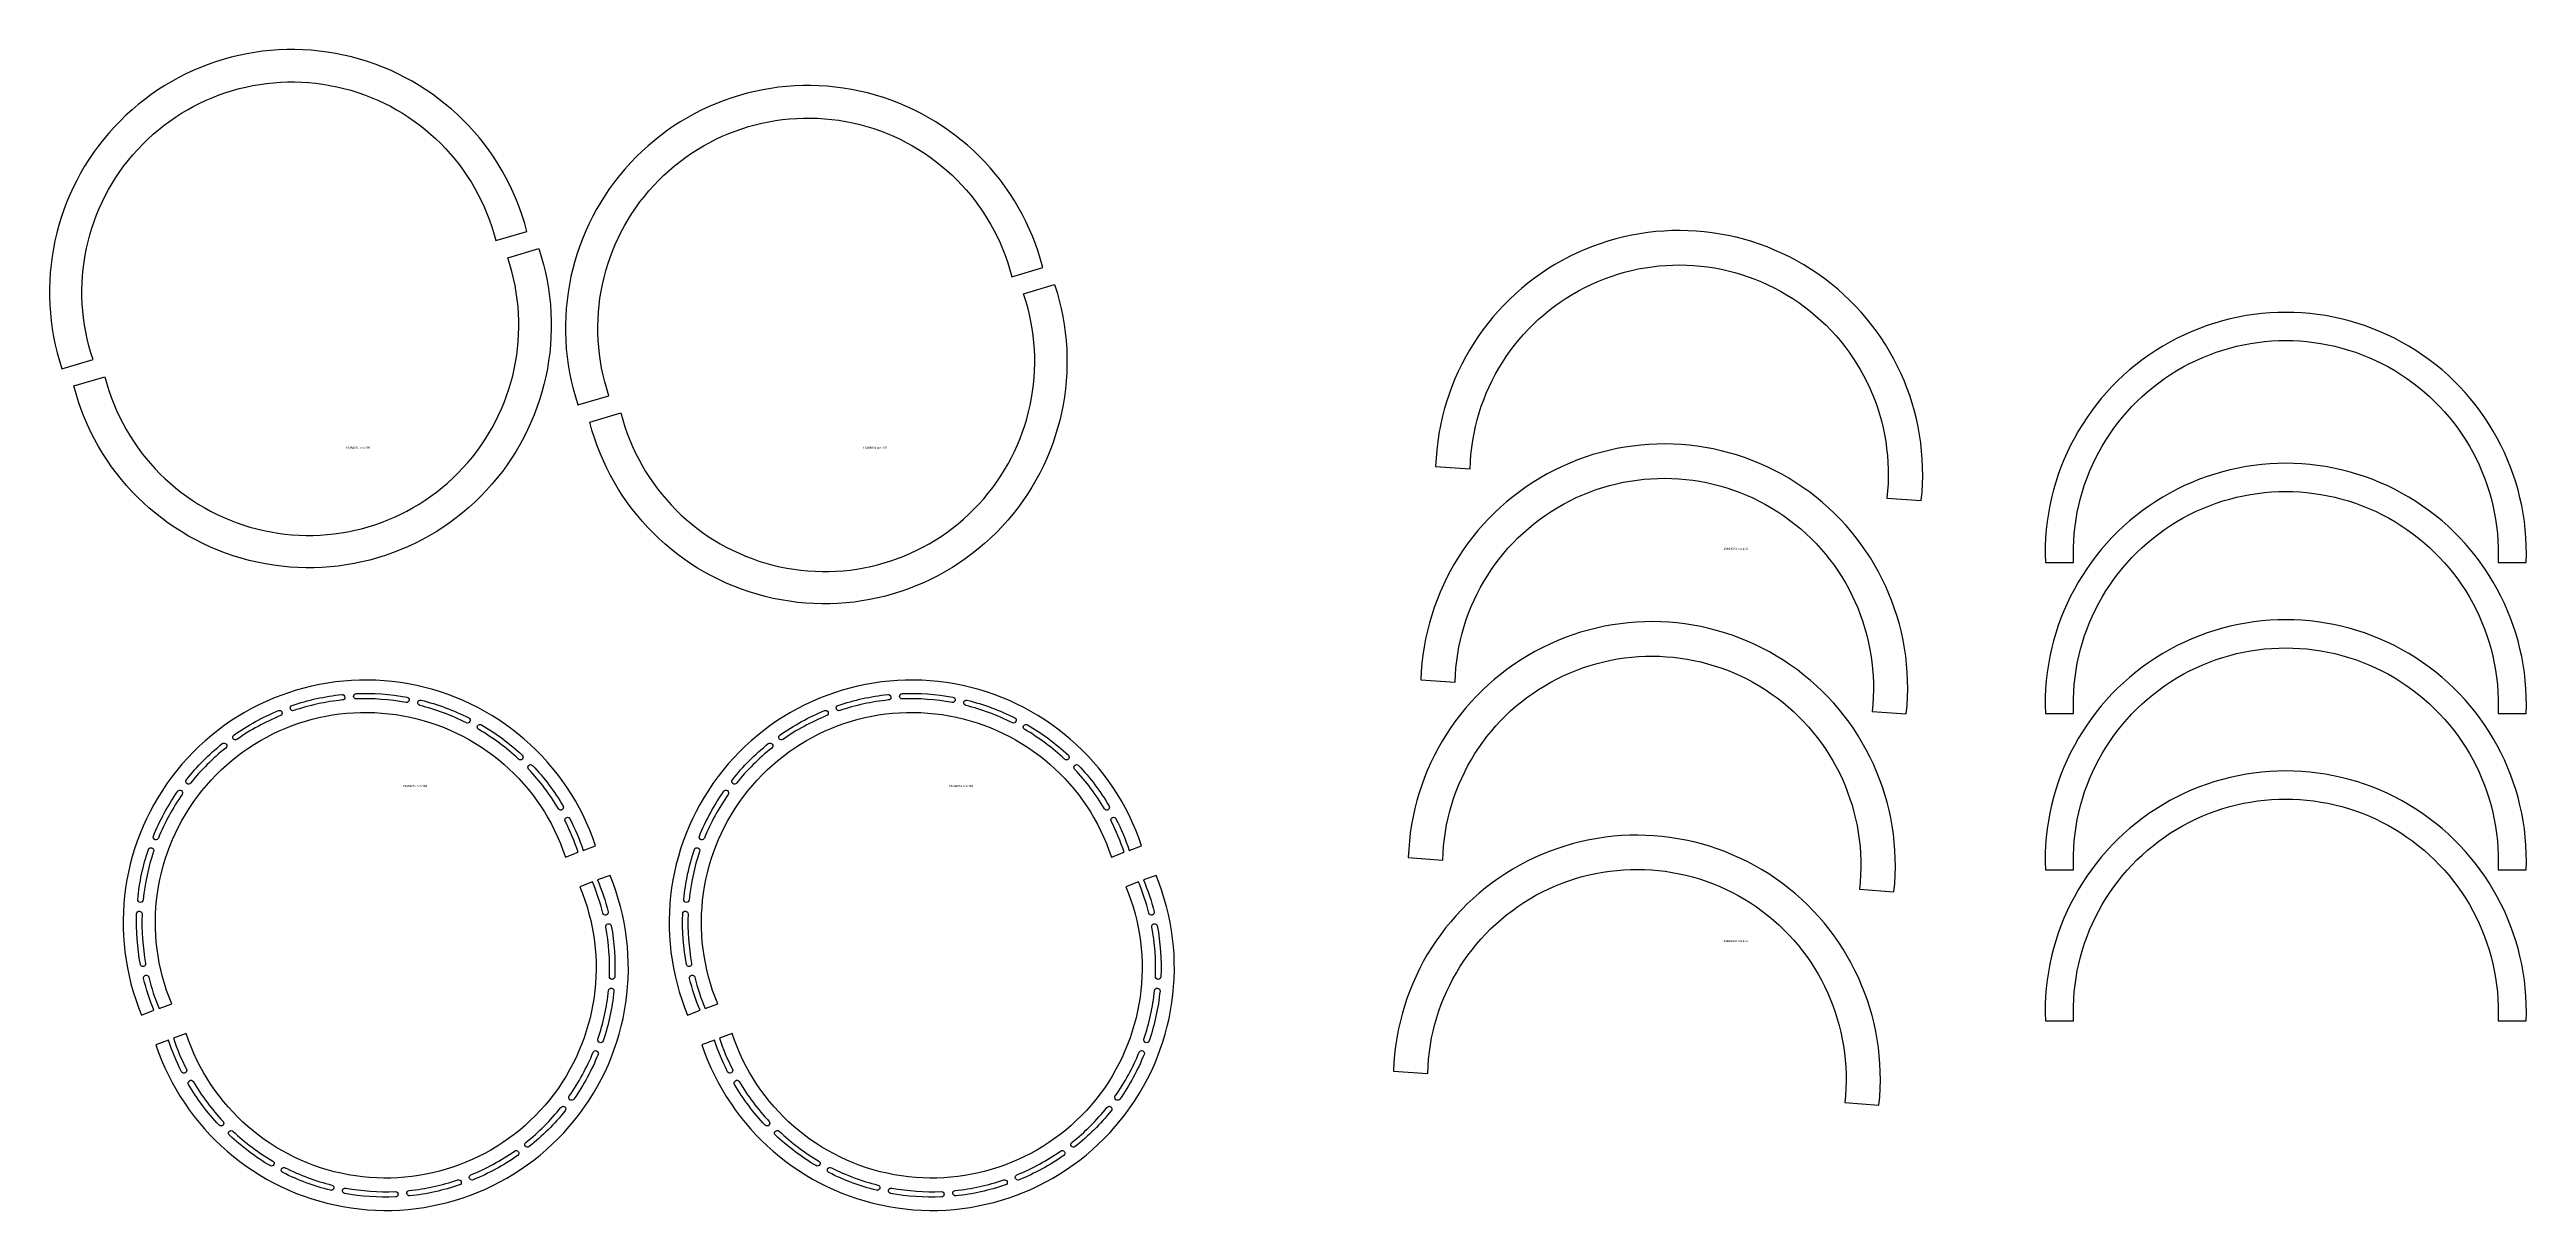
# Model space of a CAD drawing. Header units: millimetres. Extents: x 1338 to 13200, y 110 to 5670.
import ezdxf

# ---------------------------------------------------------------- set-up
doc = ezdxf.new("R2010")
doc.units = ezdxf.units.MM
doc.layers.add('Texto', color=3, linetype='Continuous')
doc.styles.get("Standard").update_dxf_attribs({"font": 'arial.ttf'})

msp = doc.modelspace()

# ---------------------------------------------------------------- linework, layer by layer
for points in [[(3475, 4755), (3624, 4799, 1.035052), (1397, 4141), (1546, 4185, -1.040564)], [(5946, 4582), (6095, 4626, 1.035052), (3868, 3969), (4017, 4012, -1.040564)], [(7976, 3673), (8141, 3662, -1.045989), (10137, 3522), (10302, 3510, 1.039351)], [(3532, 4673), (3681, 4717, -1.035052), (1454, 4059), (1603, 4103, 1.040564)], [(6003, 4500), (6151, 4544, -1.035052), (3925, 3886), (4074, 3930, 1.040564)], [(10896, 3214), (11031, 3214, -1.045249), (13064, 3214), (13199, 3214, 1.039839)], [(7905, 2651), (8069, 2640, -1.045989), (10066, 2500), (10230, 2489, 1.039351)], [(10896, 2491), (11031, 2491, -1.045249), (13064, 2491), (13199, 2491, 1.039839)], [(7845, 1800), (8010, 1788, -1.045989), (10006, 1649), (10171, 1637, 1.039351)], [(10896, 1742), (11031, 1742, -1.045249), (13064, 1742), (13199, 1742, 1.039839)], [(1778, 1046), (1838, 1069, -0.036546), (1788, 1221, -0.417729), (1797, 1237), (1797, 1237, -0.410707), (1813, 1227, 0.036768), (1862, 1078), (1923, 1100, -1.040564), (3808, 1803), (3869, 1826, 0.037602), (3807, 1975, -0.410707), (3813, 1992, -0.417729), (3830, 1986, -0.03738), (3893, 1835), (3953, 1857, 1.035052)], [(4393, 1046), (4453, 1069, -0.036546), (4403, 1221, -0.417729), (4412, 1237), (4412, 1237, -0.410707), (4428, 1227, 0.036768), (4477, 1078), (4538, 1100, -1.040564), (6423, 1803), (6484, 1826, 0.037602), (6422, 1975, -0.410707), (6428, 1992, -0.417729), (6445, 1986, -0.03738), (6508, 1835), (6568, 1857, 1.035052)], [(2221, 2387, -0.055723), (2434, 2504, -0.417729), (2451, 2497), (2451, 2497, -0.410707), (2444, 2480, 0.055723), (2235, 2366, -0.410707), (2217, 2369, -0.417729)], [(2499, 2529, -0.055723), (2737, 2581, -0.417729), (2752, 2569), (2752, 2569, -0.410707), (2740, 2555, 0.055723), (2507, 2504, -0.410707), (2491, 2512, -0.417729)], [(2806, 2586, -0.055723), (3049, 2569, -0.417729), (3060, 2554), (3060, 2554, -0.410707), (3045, 2543, 0.055723), (2807, 2560, -0.410707), (2794, 2572, -0.417729)], [(3117, 2554, -0.055723), (3346, 2469, -0.417729), (3351, 2452), (3351, 2452, -0.410707), (3334, 2446, 0.055723), (3111, 2529, -0.410707), (3101, 2545, -0.417729)], [(4836, 2387, -0.055723), (5049, 2504, -0.417729), (5066, 2497), (5066, 2497, -0.410707), (5059, 2480, 0.055723), (4850, 2366, -0.410707), (4832, 2369, -0.417729)], [(5114, 2529, -0.055723), (5352, 2581, -0.417729), (5367, 2569), (5367, 2569, -0.410707), (5355, 2555, 0.055723), (5122, 2504, -0.410707), (5106, 2512, -0.417729)], [(5421, 2586, -0.055723), (5664, 2569, -0.417729), (5675, 2554), (5675, 2554, -0.410707), (5660, 2543, 0.055723), (5422, 2560, -0.410707), (5409, 2572, -0.417729)], [(5732, 2554, -0.055723), (5961, 2469, -0.417729), (5966, 2452), (5966, 2452, -0.410707), (5949, 2446, 0.055723), (5726, 2529, -0.410707), (5716, 2545, -0.417729)], [(3406, 2436, -0.055723), (3602, 2291, -0.417729), (3602, 2272), (3602, 2272, -0.410707), (3584, 2272, 0.055723), (3393, 2414, -0.410707), (3388, 2432, -0.417729)], [(6021, 2436, -0.055723), (6217, 2291, -0.417729), (6217, 2272), (6217, 2272, -0.410707), (6199, 2272, 0.055723), (6008, 2414, -0.410707), (6003, 2432, -0.417729)], [(1993, 2173, -0.055723), (2165, 2346, -0.417729), (2184, 2344), (2184, 2344, -0.410707), (2182, 2325, 0.055723), (2013, 2157, -0.410707), (1995, 2155, -0.417729)], [(4608, 2173, -0.055723), (4780, 2346, -0.417729), (4799, 2344), (4799, 2344, -0.410707), (4797, 2325, 0.055723), (4628, 2157, -0.410707), (4610, 2155, -0.417729)], [(3651, 2242, -0.055723), (3797, 2047, -0.417729), (3792, 2029), (3792, 2029, -0.410707), (3775, 2034, 0.055723), (3632, 2224, -0.410707), (3632, 2242, -0.417729)], [(6266, 2242, -0.055723), (6412, 2047, -0.417729), (6407, 2029), (6407, 2029, -0.410707), (6390, 2034, 0.055723), (6247, 2224, -0.410707), (6247, 2242, -0.417729)], [(10896, 1018), (11031, 1018, -1.045249), (13064, 1018), (13199, 1018, 1.039839)], [(1835, 1903, -0.055723), (1952, 2118, -0.417729), (1970, 2121), (1970, 2121, -0.410707), (1973, 2103, 0.055723), (1859, 1894, -0.410707), (1843, 1886, -0.417729)], [(4450, 1903, -0.055723), (4567, 2118, -0.417729), (4585, 2121), (4585, 2121, -0.410707), (4588, 2103, 0.055723), (4474, 1894, -0.410707), (4458, 1886, -0.417729)], [(7774, 778), (7938, 767, -1.045989), (9935, 627), (10099, 615, 1.039351)], [(1760, 1600, -0.055723), (1811, 1839, -0.417729), (1828, 1847), (1828, 1847, -0.410707), (1836, 1830, 0.055723), (1786, 1598, -0.410707), (1772, 1586, -0.417729)], [(4375, 1600, -0.055723), (4426, 1839, -0.417729), (4443, 1847), (4443, 1847, -0.410707), (4451, 1830, 0.055723), (4401, 1598, -0.410707), (4387, 1586, -0.417729)], [(4022, 1715), (3962, 1693, -0.036546), (4013, 1541, -0.417729), (4003, 1525), (4003, 1525, -0.410707), (3988, 1534, 0.036768), (3938, 1684), (3877, 1661, -1.040564), (1992, 958), (1931, 935, 0.037602), (1993, 787, -0.410707), (1988, 769, -0.417729), (1970, 775, -0.03738), (1907, 926), (1847, 904, 1.035052)], [(6637, 1715), (6577, 1693, -0.036546), (6628, 1541, -0.417729), (6618, 1525), (6618, 1525, -0.410707), (6603, 1534, 0.036768), (6553, 1684), (6492, 1661, -1.040564), (4607, 958), (4546, 935, 0.037602), (4608, 787, -0.410707), (4603, 769, -0.417729), (4585, 775, -0.03738), (4522, 926), (4462, 904, 1.035052)], [(1773, 1288, -0.055723), (1755, 1531, -0.417729), (1769, 1544), (1769, 1544, -0.410707), (1781, 1530, 0.055723), (1798, 1293, -0.410707), (1788, 1278, -0.417729)], [(4388, 1288, -0.055723), (4370, 1531, -0.417729), (4384, 1544), (4384, 1544, -0.410707), (4396, 1530, 0.055723), (4413, 1293, -0.410707), (4403, 1278, -0.417729)], [(4028, 1473, -0.055723), (4045, 1230, -0.417729), (4032, 1217), (4032, 1217, -0.410707), (4019, 1231, 0.055723), (4002, 1468, -0.410707), (4012, 1483, -0.417729)], [(6643, 1473, -0.055723), (6660, 1230, -0.417729), (6647, 1217), (6647, 1217, -0.410707), (6634, 1231, 0.055723), (6617, 1468, -0.410707), (6627, 1483, -0.417729)], [(4041, 1161, -0.055723), (3989, 923, -0.417729), (3973, 914), (3973, 914, -0.410707), (3964, 931, 0.055723), (4015, 1164, -0.410707), (4029, 1175, -0.417729)], [(6656, 1161, -0.055723), (6604, 923, -0.417729), (6588, 914), (6588, 914, -0.410707), (6579, 931, 0.055723), (6630, 1164, -0.410707), (6644, 1175, -0.417729)], [(3965, 858, -0.055723), (3849, 644, -0.417729), (3830, 641), (3830, 641, -0.410707), (3827, 659, 0.055723), (3941, 868, -0.410707), (3958, 875, -0.417729)], [(6580, 858, -0.055723), (6464, 644, -0.417729), (6445, 641), (6445, 641, -0.410707), (6442, 659, 0.055723), (6556, 868, -0.410707), (6573, 875, -0.417729)], [(2150, 519, -0.055723), (2003, 714, -0.417729), (2008, 732), (2008, 732, -0.410707), (2026, 728, 0.055723), (2169, 537, -0.410707), (2168, 519, -0.417729)], [(4765, 519, -0.055723), (4618, 714, -0.417729), (4623, 732), (4623, 732, -0.410707), (4641, 728, 0.055723), (4784, 537, -0.410707), (4783, 519, -0.417729)], [(3807, 588, -0.055723), (3635, 416, -0.417729), (3617, 418), (3617, 418, -0.410707), (3619, 436, 0.055723), (3787, 604, -0.410707), (3805, 607, -0.417729)], [(6422, 588, -0.055723), (6250, 416, -0.417729), (6232, 418), (6232, 418, -0.410707), (6234, 436, 0.055723), (6402, 604, -0.410707), (6420, 607, -0.417729)], [(2394, 325, -0.055723), (2199, 471, -0.417729), (2198, 489), (2198, 489, -0.410707), (2216, 490, 0.055723), (2407, 347, -0.410707), (2412, 330, -0.417729)], [(5009, 325, -0.055723), (4814, 471, -0.417729), (4813, 489), (4813, 489, -0.410707), (4832, 490, 0.055723), (5022, 347, -0.410707), (5027, 330, -0.417729)], [(3580, 374, -0.055723), (3366, 257, -0.417729), (3349, 264), (3349, 264, -0.410707), (3356, 281, 0.055723), (3565, 395, -0.410707), (3583, 392, -0.417729)], [(6195, 374, -0.055723), (5981, 257, -0.417729), (5964, 264), (5964, 264, -0.410707), (5971, 281, 0.055723), (6180, 395, -0.410707), (6198, 392, -0.417729)], [(2683, 207, -0.055723), (2455, 292, -0.417729), (2449, 309), (2449, 309, -0.410707), (2467, 315, 0.055723), (2690, 232, -0.410707), (2699, 217, -0.417729)], [(3301, 233, -0.055723), (3063, 180, -0.417729), (3049, 192), (3049, 192, -0.410707), (3060, 206, 0.055723), (3293, 257, -0.410707), (3309, 249, -0.417729)], [(5298, 207, -0.055723), (5070, 292, -0.417729), (5064, 309), (5064, 309, -0.410707), (5082, 315, 0.055723), (5305, 232, -0.410707), (5314, 217, -0.417729)], [(5916, 233, -0.055723), (5678, 180, -0.417729), (5664, 192), (5664, 192, -0.410707), (5675, 206, 0.055723), (5908, 257, -0.410707), (5924, 249, -0.417729)], [(2994, 175, -0.055723), (2751, 192, -0.417729), (2741, 208), (2741, 208, -0.410707), (2756, 218, 0.055723), (2993, 201, -0.410707), (3007, 189, -0.417729)], [(5609, 175, -0.055723), (5366, 192, -0.417729), (5356, 208), (5356, 208, -0.410707), (5371, 218, 0.055723), (5608, 201, -0.410707), (5622, 189, -0.417729)]]:
    msp.add_lwpolyline(points, format="xyb", close=True)

# ---------------------------------------------------------------- texts
at = {"layer": 'Texto', "char_height": 10, "attachment_point": 1}
for s, insert in [('13484024 pos.105', (2757, 3768)), ('13484024 pos.105', (5234, 3768)), ('13484024 pos.113', (9355, 3284)), ('13484024 pos.104', (3030, 2148)), ('13484024 pos.104', (5645, 2148)), ('13484024 pos.113', (9355, 1406))]:
    msp.add_mtext_dynamic_manual_height_columns(s, width=202.61, gutter_width=12.5, heights=[0], dxfattribs=dict(at, insert=insert))

doc.saveas('drawing.dxf')
